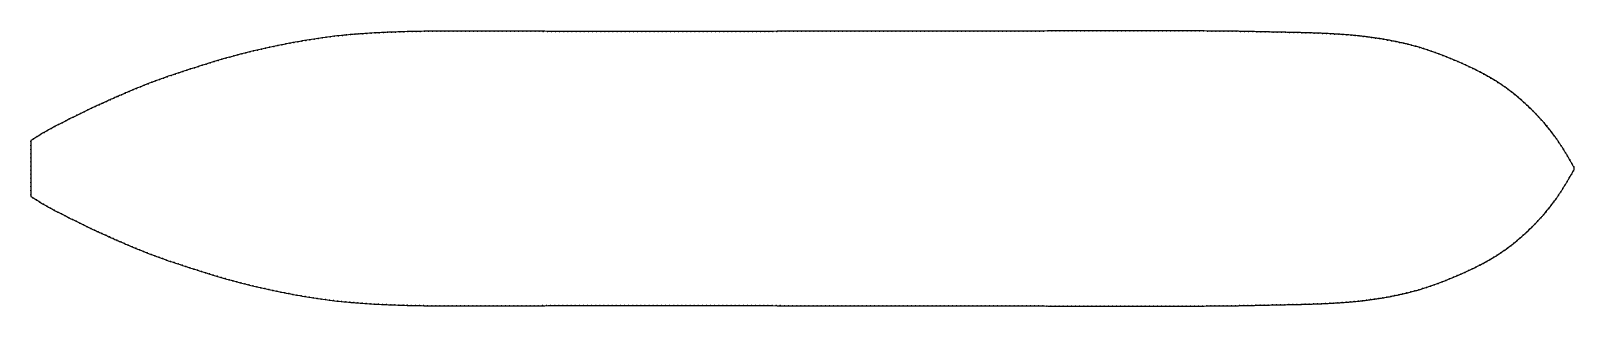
# Model space of a CAD drawing. Header units: metres. Extents: x -167 to 159, y -29 to 29.
import ezdxf

# ---------------------------------------------------------------- set-up
doc = ezdxf.new("R2010")
doc.units = ezdxf.units.M
doc.layers.add('Default', color=7, linetype='Continuous')

msp = doc.modelspace()

# ---------------------------------------------------------------- linework, layer by layer
at = {"layer": 'Default'}
msp.add_line((-145.29, 16.59, 20.8), (-145.29, 16.58, 20.8), dxfattribs=at)
msp.add_lwpolyline([(-166.79, 5.88), (-166.79, -5.88)], dxfattribs=at)
for points in [[(-113.94, 26.1, 20.8), (-116.53, 25.58, 20.8), (-119.11, 25.01, 20.8), (-121.67, 24.36, 20.8)], [(-110.06, 26.83, 20.8), (-111.36, 26.6, 20.8), (-112.65, 26.36, 20.8), (-113.94, 26.1, 20.8)], [(-106.16, 27.46, 20.8), (-107.47, 27.27, 20.8), (-108.76, 27.06, 20.8), (-110.06, 26.83, 20.8)], [(-102.25, 27.97, 20.8), (-103.56, 27.82, 20.8), (-104.86, 27.65, 20.8), (-106.16, 27.46, 20.8)], [(-98.32, 28.34, 20.8), (-99.63, 28.24, 20.8), (-100.94, 28.11, 20.8), (-102.25, 27.97, 20.8)], [(-94.36, 28.61, 20.8), (-95.68, 28.54, 20.8), (-97, 28.45, 20.8), (-98.32, 28.34, 20.8)], [(-90.38, 28.79, 20.8), (-91.71, 28.74, 20.8), (-93.04, 28.69, 20.8), (-94.36, 28.61, 20.8)], [(-88.4, 28.86, 20.8), (-89.06, 28.84, 20.8), (-89.72, 28.82, 20.8), (-90.38, 28.79, 20.8)], [(-86.41, 28.91, 20.8), (-87.07, 28.89, 20.8), (-87.73, 28.88, 20.8), (-88.4, 28.86, 20.8)], [(-84.42, 28.95, 20.8), (-85.08, 28.93, 20.8), (-85.74, 28.92, 20.8), (-86.41, 28.91, 20.8)], [(-82.43, 28.98, 20.8), (-83.09, 28.97, 20.8), (-83.75, 28.96, 20.8), (-84.42, 28.95, 20.8)], [(-79.02, 29, 20.8), (-80.16, 29, 20.8), (-81.29, 28.99, 20.8), (-82.43, 28.98, 20.8)], [(-79, 29, 20.8), (-79.01, 29, 20.8), (-79.01, 29, 20.8), (-79.02, 29, 20.8)], [(-66.09, 28.97, 20.8), (-67.83, 28.97, 20.8), (-69.56, 28.98, 20.8), (-71.3, 28.98, 20.8)], [(-53.91, 28.95, 20.8), (-55.91, 28.95, 20.8), (-57.91, 28.95, 20.8), (-59.91, 28.96, 20.8)], [(-33.28, 28.93, 20.8), (-34.08, 28.93, 20.8), (-34.88, 28.93, 20.8), (-35.67, 28.93, 20.8)], [(-29.99, 28.93, 20.8), (-31.09, 28.93, 20.8), (-32.19, 28.93, 20.8), (-33.28, 28.93, 20.8)], [(-15.74, 28.95, 20.8), (-20.49, 28.94, 20.8), (-25.24, 28.93, 20.8), (-29.99, 28.93, 20.8)], [(67.73, 29.06, 20.8), (64.48, 29.05, 20.8), (61.23, 29.05, 20.8), (57.97, 29.04, 20.8)], [(73.24, 29.06, 20.8), (71.4, 29.06, 20.8), (69.57, 29.06, 20.8), (67.73, 29.06, 20.8)], [(76.54, 29.05, 20.8), (75.44, 29.05, 20.8), (74.34, 29.05, 20.8), (73.24, 29.06, 20.8)], [(78.43, 29.04, 20.8), (77.8, 29.04, 20.8), (77.17, 29.05, 20.8), (76.54, 29.05, 20.8)], [(79.37, 29.04, 20.8), (79.05, 29.04, 20.8), (78.74, 29.04, 20.8), (78.43, 29.04, 20.8)], [(81.96, 29.02, 20.8), (81.1, 29.02, 20.8), (80.23, 29.03, 20.8), (79.37, 29.04, 20.8)], [(83.22, 29, 20.8), (82.8, 29.01, 20.8), (82.38, 29.01, 20.8), (81.96, 29.02, 20.8)], [(83.56, 29, 20.8), (83.45, 29, 20.8), (83.34, 29, 20.8), (83.22, 29, 20.8)], [(84.04, 29, 20.8), (83.88, 29, 20.8), (83.72, 29, 20.8), (83.56, 29, 20.8)], [(84.53, 29, 20.8), (84.37, 29, 20.8), (84.2, 29, 20.8), (84.04, 29, 20.8)], [(85.01, 29, 20.8), (84.85, 29, 20.8), (84.69, 29, 20.8), (84.53, 29, 20.8)], [(85.5, 28.99, 20.8), (85.34, 28.99, 20.8), (85.17, 29, 20.8), (85.01, 29, 20.8)], [(85.98, 28.99, 20.8), (85.82, 28.99, 20.8), (85.66, 28.99, 20.8), (85.5, 28.99, 20.8)], [(86.47, 28.98, 20.8), (86.31, 28.98, 20.8), (86.14, 28.98, 20.8), (85.98, 28.99, 20.8)], [(86.95, 28.97, 20.8), (86.79, 28.98, 20.8), (86.63, 28.98, 20.8), (86.47, 28.98, 20.8)], [(87.44, 28.97, 20.8), (87.28, 28.97, 20.8), (87.11, 28.97, 20.8), (86.95, 28.97, 20.8)], [(87.92, 28.96, 20.8), (87.76, 28.96, 20.8), (87.6, 28.96, 20.8), (87.44, 28.97, 20.8)], [(88.41, 28.95, 20.8), (88.24, 28.95, 20.8), (88.08, 28.95, 20.8), (87.92, 28.96, 20.8)], [(88.89, 28.94, 20.8), (88.73, 28.94, 20.8), (88.57, 28.95, 20.8), (88.41, 28.95, 20.8)], [(89.38, 28.93, 20.8), (89.21, 28.93, 20.8), (89.05, 28.94, 20.8), (88.89, 28.94, 20.8)], [(89.86, 28.92, 20.8), (89.7, 28.92, 20.8), (89.54, 28.93, 20.8), (89.38, 28.93, 20.8)], [(90.35, 28.91, 20.8), (90.18, 28.91, 20.8), (90.02, 28.92, 20.8), (89.86, 28.92, 20.8)], [(90.83, 28.9, 20.8), (90.67, 28.9, 20.8), (90.51, 28.9, 20.8), (90.35, 28.91, 20.8)], [(91.32, 28.89, 20.8), (91.15, 28.89, 20.8), (90.99, 28.89, 20.8), (90.83, 28.9, 20.8)], [(91.8, 28.87, 20.8), (91.64, 28.88, 20.8), (91.48, 28.88, 20.8), (91.32, 28.89, 20.8)], [(92.28, 28.86, 20.8), (92.12, 28.87, 20.8), (91.96, 28.87, 20.8), (91.8, 28.87, 20.8)], [(92.77, 28.85, 20.8), (92.61, 28.86, 20.8), (92.45, 28.86, 20.8), (92.28, 28.86, 20.8)], [(93.25, 28.84, 20.8), (93.09, 28.84, 20.8), (92.93, 28.85, 20.8), (92.77, 28.85, 20.8)], [(93.74, 28.83, 20.8), (93.58, 28.83, 20.8), (93.42, 28.84, 20.8), (93.25, 28.84, 20.8)], [(94.22, 28.82, 20.8), (94.06, 28.82, 20.8), (93.9, 28.83, 20.8), (93.74, 28.83, 20.8)], [(94.71, 28.81, 20.8), (94.55, 28.81, 20.8), (94.39, 28.82, 20.8), (94.22, 28.82, 20.8)], [(95.19, 28.8, 20.8), (95.03, 28.8, 20.8), (94.87, 28.81, 20.8), (94.71, 28.81, 20.8)], [(95.68, 28.79, 20.8), (95.52, 28.79, 20.8), (95.36, 28.8, 20.8), (95.19, 28.8, 20.8)], [(96.16, 28.78, 20.8), (96, 28.78, 20.8), (95.84, 28.79, 20.8), (95.68, 28.79, 20.8)], [(96.65, 28.77, 20.8), (96.49, 28.77, 20.8), (96.33, 28.78, 20.8), (96.16, 28.78, 20.8)], [(97.13, 28.76, 20.8), (96.97, 28.76, 20.8), (96.81, 28.77, 20.8), (96.65, 28.77, 20.8)], [(97.62, 28.75, 20.8), (97.46, 28.75, 20.8), (97.3, 28.76, 20.8), (97.13, 28.76, 20.8)], [(98.1, 28.74, 20.8), (97.94, 28.75, 20.8), (97.78, 28.75, 20.8), (97.62, 28.75, 20.8)], [(98.59, 28.73, 20.8), (98.43, 28.74, 20.8), (98.27, 28.74, 20.8), (98.1, 28.74, 20.8)], [(99.08, 28.72, 20.8), (98.91, 28.73, 20.8), (98.75, 28.73, 20.8), (98.59, 28.73, 20.8)], [(99.56, 28.71, 20.8), (99.4, 28.72, 20.8), (99.24, 28.72, 20.8), (99.08, 28.72, 20.8)], [(100.05, 28.7, 20.8), (99.88, 28.7, 20.8), (99.72, 28.71, 20.8), (99.56, 28.71, 20.8)], [(100.53, 28.69, 20.8), (100.37, 28.69, 20.8), (100.21, 28.7, 20.8), (100.05, 28.7, 20.8)], [(101.02, 28.68, 20.8), (100.85, 28.68, 20.8), (100.69, 28.69, 20.8), (100.53, 28.69, 20.8)], [(101.5, 28.67, 20.8), (101.34, 28.67, 20.8), (101.18, 28.67, 20.8), (101.02, 28.68, 20.8)], [(101.99, 28.65, 20.8), (101.82, 28.66, 20.8), (101.66, 28.66, 20.8), (101.5, 28.67, 20.8)], [(102.47, 28.64, 20.8), (102.31, 28.64, 20.8), (102.15, 28.65, 20.8), (101.99, 28.65, 20.8)], [(102.96, 28.63, 20.8), (102.79, 28.63, 20.8), (102.63, 28.64, 20.8), (102.47, 28.64, 20.8)], [(103.44, 28.61, 20.8), (103.28, 28.62, 20.8), (103.12, 28.62, 20.8), (102.96, 28.63, 20.8)], [(103.93, 28.59, 20.8), (103.76, 28.6, 20.8), (103.6, 28.6, 20.8), (103.44, 28.61, 20.8)], [(104.41, 28.58, 20.8), (104.25, 28.58, 20.8), (104.09, 28.59, 20.8), (103.93, 28.59, 20.8)], [(104.9, 28.56, 20.8), (104.73, 28.56, 20.8), (104.57, 28.57, 20.8), (104.41, 28.58, 20.8)], [(105.38, 28.54, 20.8), (105.22, 28.54, 20.8), (105.06, 28.55, 20.8), (104.9, 28.56, 20.8)], [(105.87, 28.52, 20.8), (105.7, 28.52, 20.8), (105.54, 28.53, 20.8), (105.38, 28.54, 20.8)], [(106.35, 28.49, 20.8), (106.19, 28.5, 20.8), (106.03, 28.51, 20.8), (105.87, 28.52, 20.8)], [(106.83, 28.47, 20.8), (106.67, 28.48, 20.8), (106.51, 28.49, 20.8), (106.35, 28.49, 20.8)], [(107.32, 28.44, 20.8), (107.16, 28.45, 20.8), (107, 28.46, 20.8), (106.83, 28.47, 20.8)], [(107.8, 28.42, 20.8), (107.64, 28.43, 20.8), (107.48, 28.44, 20.8), (107.32, 28.44, 20.8)], [(108.29, 28.39, 20.8), (108.13, 28.4, 20.8), (107.97, 28.41, 20.8), (107.8, 28.42, 20.8)], [(108.77, 28.36, 20.8), (108.61, 28.37, 20.8), (108.45, 28.38, 20.8), (108.29, 28.39, 20.8)], [(109.26, 28.33, 20.8), (109.1, 28.34, 20.8), (108.93, 28.35, 20.8), (108.77, 28.36, 20.8)], [(109.74, 28.29, 20.8), (109.58, 28.3, 20.8), (109.42, 28.32, 20.8), (109.26, 28.33, 20.8)], [(110.22, 28.26, 20.8), (110.06, 28.27, 20.8), (109.9, 28.28, 20.8), (109.74, 28.29, 20.8)], [(110.71, 28.22, 20.8), (110.55, 28.23, 20.8), (110.39, 28.24, 20.8), (110.22, 28.26, 20.8)], [(111.2, 28.18, 20.8), (111.04, 28.19, 20.8), (110.87, 28.21, 20.8), (110.71, 28.22, 20.8)], [(111.69, 28.14, 20.8), (111.53, 28.15, 20.8), (111.36, 28.16, 20.8), (111.2, 28.18, 20.8)], [(112.18, 28.09, 20.8), (112.02, 28.11, 20.8), (111.86, 28.12, 20.8), (111.69, 28.14, 20.8)], [(112.67, 28.04, 20.8), (112.51, 28.06, 20.8), (112.35, 28.07, 20.8), (112.18, 28.09, 20.8)], [(113.17, 27.99, 20.8), (113, 28.01, 20.8), (112.84, 28.03, 20.8), (112.67, 28.04, 20.8)], [(113.66, 27.94, 20.8), (113.49, 27.96, 20.8), (113.33, 27.98, 20.8), (113.17, 27.99, 20.8)], [(114.15, 27.89, 20.8), (113.98, 27.9, 20.8), (113.82, 27.92, 20.8), (113.66, 27.94, 20.8)], [(114.64, 27.83, 20.8), (114.47, 27.85, 20.8), (114.31, 27.87, 20.8), (114.15, 27.89, 20.8)], [(119.52, 27.1, 20.8), (119.35, 27.13, 20.8), (119.19, 27.16, 20.8), (119.03, 27.18, 20.8)], [(123.86, 26.16, 20.8), (123.7, 26.2, 20.8), (123.54, 26.24, 20.8), (123.38, 26.28, 20.8)], [(124.33, 26.04, 20.8), (124.18, 26.08, 20.8), (124.02, 26.12, 20.8), (123.86, 26.16, 20.8)], [(124.81, 25.91, 20.8), (124.65, 25.96, 20.8), (124.49, 26, 20.8), (124.33, 26.04, 20.8)], [(-121.67, 24.36, 20.8), (-124.23, 23.71, 20.8), (-126.77, 22.98, 20.8), (-129.29, 22.21, 20.8)], [(125.29, 25.78, 20.8), (125.13, 25.83, 20.8), (124.97, 25.87, 20.8), (124.81, 25.91, 20.8)], [(125.76, 25.65, 20.8), (125.6, 25.7, 20.8), (125.45, 25.74, 20.8), (125.29, 25.78, 20.8)], [(126.24, 25.51, 20.8), (126.08, 25.56, 20.8), (125.92, 25.6, 20.8), (125.76, 25.65, 20.8)], [(126.71, 25.36, 20.8), (126.55, 25.42, 20.8), (126.39, 25.47, 20.8), (126.24, 25.51, 20.8)], [(-137.29, 19.63, 20.8), (-137.97, 19.4, 20.8), (-138.64, 19.16, 20.8), (-139.31, 18.92, 20.8)], [(-143.31, 17.39, 20.8), (-143.97, 17.13, 20.8), (-144.63, 16.86, 20.8), (-145.29, 16.59, 20.8)], [(-141.32, 18.17, 20.8), (-141.98, 17.92, 20.8), (-142.65, 17.66, 20.8), (-143.31, 17.39, 20.8)], [(-139.31, 18.92, 20.8), (-139.98, 18.68, 20.8), (-140.65, 18.43, 20.8), (-141.32, 18.17, 20.8)], [(-166.79, -5.88, 20.8), (-165.71, -6.59, 20.8), (-164.59, -7.28, 20.8), (-163.46, -7.91, 20.8)], [(-160.07, -9.74, 20.8), (-159.51, -10.02, 20.8), (-158.96, -10.31, 20.8), (-158.39, -10.59, 20.8)], [(-158.39, -10.59, 20.8), (-157.83, -10.87, 20.8), (-157.27, -11.15, 20.8), (-156.7, -11.42, 20.8)], [(-156.7, -11.42, 20.8), (-155.57, -11.98, 20.8), (-154.44, -12.51, 20.8), (-153.29, -13.04, 20.8)], [(-153.29, -13.04, 20.8), (-152.96, -13.19, 20.8), (-152.63, -13.35, 20.8), (-152.3, -13.5, 20.8)], [(-152.3, -13.5, 20.8), (-151.98, -13.65, 20.8), (-151.65, -13.8, 20.8), (-151.32, -13.95, 20.8)], [(-151.32, -13.95, 20.8), (-150.99, -14.1, 20.8), (-150.65, -14.24, 20.8), (-150.32, -14.39, 20.8)], [(-150.32, -14.39, 20.8), (-149.99, -14.54, 20.8), (-149.65, -14.69, 20.8), (-149.32, -14.84, 20.8)], [(-149.32, -14.84, 20.8), (-148.99, -14.99, 20.8), (-148.65, -15.14, 20.8), (-148.32, -15.29, 20.8)], [(-148.32, -15.29, 20.8), (-147.98, -15.43, 20.8), (-147.65, -15.58, 20.8), (-147.31, -15.72, 20.8)], [(-147.31, -15.72, 20.8), (-146.97, -15.87, 20.8), (-146.64, -16.01, 20.8), (-146.3, -16.16, 20.8)], [(-146.3, -16.16, 20.8), (-145.97, -16.3, 20.8), (-145.63, -16.44, 20.8), (-145.29, -16.59, 20.8)], [(-129.29, -22.21, 20.8), (-126.77, -22.98, 20.8), (-124.23, -23.71, 20.8), (-121.67, -24.36, 20.8)], [(-121.67, -24.36, 20.8), (-119.11, -25.01, 20.8), (-116.53, -25.58, 20.8), (-113.94, -26.1, 20.8)], [(124.33, -26.04, 20.8), (124.49, -26, 20.8), (124.65, -25.96, 20.8), (124.81, -25.91, 20.8)], [(124.81, -25.91, 20.8), (124.97, -25.87, 20.8), (125.13, -25.83, 20.8), (125.29, -25.78, 20.8)], [(125.29, -25.78, 20.8), (125.45, -25.74, 20.8), (125.6, -25.7, 20.8), (125.76, -25.65, 20.8)], [(125.76, -25.65, 20.8), (125.92, -25.6, 20.8), (126.08, -25.56, 20.8), (126.24, -25.51, 20.8)], [(126.24, -25.51, 20.8), (126.39, -25.47, 20.8), (126.55, -25.42, 20.8), (126.71, -25.36, 20.8)], [(-113.94, -26.1, 20.8), (-112.65, -26.36, 20.8), (-111.36, -26.6, 20.8), (-110.06, -26.83, 20.8)], [(-110.06, -26.83, 20.8), (-108.76, -27.06, 20.8), (-107.47, -27.27, 20.8), (-106.16, -27.46, 20.8)], [(-106.16, -27.46, 20.8), (-104.86, -27.65, 20.8), (-103.56, -27.82, 20.8), (-102.25, -27.97, 20.8)], [(-102.25, -27.97, 20.8), (-100.94, -28.11, 20.8), (-99.63, -28.24, 20.8), (-98.32, -28.34, 20.8)], [(-98.32, -28.34, 20.8), (-97, -28.45, 20.8), (-95.68, -28.54, 20.8), (-94.36, -28.61, 20.8)], [(-94.36, -28.61, 20.8), (-93.04, -28.69, 20.8), (-91.71, -28.74, 20.8), (-90.38, -28.79, 20.8)], [(-90.38, -28.79, 20.8), (-89.72, -28.82, 20.8), (-89.06, -28.84, 20.8), (-88.4, -28.86, 20.8)], [(-88.4, -28.86, 20.8), (-87.73, -28.88, 20.8), (-87.07, -28.89, 20.8), (-86.41, -28.91, 20.8)], [(-86.41, -28.91, 20.8), (-85.74, -28.92, 20.8), (-85.08, -28.93, 20.8), (-84.42, -28.95, 20.8)], [(-84.42, -28.95, 20.8), (-83.75, -28.96, 20.8), (-83.09, -28.97, 20.8), (-82.43, -28.98, 20.8)], [(-82.43, -28.98, 20.8), (-81.29, -28.99, 20.8), (-80.16, -29, 20.8), (-79.02, -29, 20.8)], [(-71.3, -28.98, 20.8), (-69.56, -28.98, 20.8), (-67.83, -28.97, 20.8), (-66.09, -28.97, 20.8)], [(-59.91, -28.96, 20.8), (-57.91, -28.95, 20.8), (-55.91, -28.95, 20.8), (-53.91, -28.95, 20.8)], [(-35.67, -28.93, 20.8), (-34.88, -28.93, 20.8), (-34.08, -28.93, 20.8), (-33.28, -28.93, 20.8)], [(-33.28, -28.93, 20.8), (-32.19, -28.93, 20.8), (-31.09, -28.93, 20.8), (-29.99, -28.93, 20.8)], [(-29.99, -28.93, 20.8), (-25.24, -28.93, 20.8), (-20.49, -28.94, 20.8), (-15.74, -28.95, 20.8)], [(57.97, -29.04, 20.8), (61.23, -29.05, 20.8), (64.48, -29.05, 20.8), (67.73, -29.06, 20.8)], [(67.73, -29.06, 20.8), (69.57, -29.06, 20.8), (71.4, -29.06, 20.8), (73.24, -29.06, 20.8)], [(73.24, -29.06, 20.8), (74.34, -29.05, 20.8), (75.44, -29.05, 20.8), (76.54, -29.05, 20.8)], [(76.54, -29.05, 20.8), (77.17, -29.05, 20.8), (77.8, -29.04, 20.8), (78.43, -29.04, 20.8)], [(78.43, -29.04, 20.8), (78.74, -29.04, 20.8), (79.05, -29.04, 20.8), (79.37, -29.04, 20.8)], [(79.37, -29.04, 20.8), (80.23, -29.03, 20.8), (81.1, -29.02, 20.8), (81.96, -29.02, 20.8)], [(81.96, -29.02, 20.8), (82.38, -29.01, 20.8), (82.8, -29.01, 20.8), (83.22, -29, 20.8)], [(83.22, -29, 20.8), (83.34, -29, 20.8), (83.45, -29, 20.8), (83.56, -29, 20.8)], [(83.56, -29, 20.8), (83.72, -29, 20.8), (83.88, -29, 20.8), (84.04, -29, 20.8)], [(84.04, -29, 20.8), (84.2, -29, 20.8), (84.37, -29, 20.8), (84.53, -29, 20.8)], [(84.53, -29, 20.8), (84.69, -29, 20.8), (84.85, -29, 20.8), (85.01, -29, 20.8)], [(85.01, -29, 20.8), (85.17, -29, 20.8), (85.34, -28.99, 20.8), (85.5, -28.99, 20.8)], [(85.5, -28.99, 20.8), (85.66, -28.99, 20.8), (85.82, -28.99, 20.8), (85.98, -28.99, 20.8)], [(85.98, -28.99, 20.8), (86.14, -28.98, 20.8), (86.31, -28.98, 20.8), (86.47, -28.98, 20.8)], [(86.47, -28.98, 20.8), (86.63, -28.98, 20.8), (86.79, -28.98, 20.8), (86.95, -28.97, 20.8)], [(86.95, -28.97, 20.8), (87.11, -28.97, 20.8), (87.28, -28.97, 20.8), (87.44, -28.97, 20.8)], [(87.44, -28.97, 20.8), (87.6, -28.96, 20.8), (87.76, -28.96, 20.8), (87.92, -28.96, 20.8)], [(87.92, -28.96, 20.8), (88.08, -28.95, 20.8), (88.24, -28.95, 20.8), (88.41, -28.95, 20.8)], [(88.41, -28.95, 20.8), (88.57, -28.95, 20.8), (88.73, -28.94, 20.8), (88.89, -28.94, 20.8)], [(88.89, -28.94, 20.8), (89.05, -28.94, 20.8), (89.21, -28.93, 20.8), (89.38, -28.93, 20.8)], [(89.38, -28.93, 20.8), (89.54, -28.93, 20.8), (89.7, -28.92, 20.8), (89.86, -28.92, 20.8)], [(89.86, -28.92, 20.8), (90.02, -28.92, 20.8), (90.18, -28.91, 20.8), (90.35, -28.91, 20.8)], [(90.35, -28.91, 20.8), (90.51, -28.9, 20.8), (90.67, -28.9, 20.8), (90.83, -28.9, 20.8)], [(90.83, -28.9, 20.8), (90.99, -28.89, 20.8), (91.15, -28.89, 20.8), (91.32, -28.89, 20.8)], [(91.32, -28.89, 20.8), (91.48, -28.88, 20.8), (91.64, -28.88, 20.8), (91.8, -28.87, 20.8)], [(91.8, -28.87, 20.8), (91.96, -28.87, 20.8), (92.12, -28.87, 20.8), (92.28, -28.86, 20.8)], [(92.28, -28.86, 20.8), (92.45, -28.86, 20.8), (92.61, -28.86, 20.8), (92.77, -28.85, 20.8)], [(92.77, -28.85, 20.8), (92.93, -28.85, 20.8), (93.09, -28.84, 20.8), (93.25, -28.84, 20.8)], [(93.25, -28.84, 20.8), (93.42, -28.84, 20.8), (93.58, -28.83, 20.8), (93.74, -28.83, 20.8)], [(93.74, -28.83, 20.8), (93.9, -28.83, 20.8), (94.06, -28.82, 20.8), (94.22, -28.82, 20.8)], [(94.22, -28.82, 20.8), (94.39, -28.82, 20.8), (94.55, -28.81, 20.8), (94.71, -28.81, 20.8)], [(94.71, -28.81, 20.8), (94.87, -28.81, 20.8), (95.03, -28.8, 20.8), (95.19, -28.8, 20.8)], [(95.19, -28.8, 20.8), (95.36, -28.8, 20.8), (95.52, -28.79, 20.8), (95.68, -28.79, 20.8)], [(95.68, -28.79, 20.8), (95.84, -28.79, 20.8), (96, -28.78, 20.8), (96.16, -28.78, 20.8)], [(96.16, -28.78, 20.8), (96.33, -28.78, 20.8), (96.49, -28.77, 20.8), (96.65, -28.77, 20.8)], [(96.65, -28.77, 20.8), (96.81, -28.77, 20.8), (96.97, -28.76, 20.8), (97.13, -28.76, 20.8)], [(97.13, -28.76, 20.8), (97.3, -28.76, 20.8), (97.46, -28.75, 20.8), (97.62, -28.75, 20.8)], [(97.62, -28.75, 20.8), (97.78, -28.75, 20.8), (97.94, -28.75, 20.8), (98.1, -28.74, 20.8)], [(98.1, -28.74, 20.8), (98.27, -28.74, 20.8), (98.43, -28.74, 20.8), (98.59, -28.73, 20.8)], [(98.59, -28.73, 20.8), (98.75, -28.73, 20.8), (98.91, -28.73, 20.8), (99.08, -28.72, 20.8)], [(99.08, -28.72, 20.8), (99.24, -28.72, 20.8), (99.4, -28.72, 20.8), (99.56, -28.71, 20.8)], [(99.56, -28.71, 20.8), (99.72, -28.71, 20.8), (99.88, -28.7, 20.8), (100.05, -28.7, 20.8)], [(100.05, -28.7, 20.8), (100.21, -28.7, 20.8), (100.37, -28.69, 20.8), (100.53, -28.69, 20.8)], [(100.53, -28.69, 20.8), (100.69, -28.69, 20.8), (100.85, -28.68, 20.8), (101.02, -28.68, 20.8)], [(101.02, -28.68, 20.8), (101.18, -28.67, 20.8), (101.34, -28.67, 20.8), (101.5, -28.67, 20.8)], [(101.5, -28.67, 20.8), (101.66, -28.66, 20.8), (101.82, -28.66, 20.8), (101.99, -28.65, 20.8)], [(101.99, -28.65, 20.8), (102.15, -28.65, 20.8), (102.31, -28.64, 20.8), (102.47, -28.64, 20.8)], [(102.47, -28.64, 20.8), (102.63, -28.64, 20.8), (102.79, -28.63, 20.8), (102.96, -28.63, 20.8)], [(102.96, -28.63, 20.8), (103.12, -28.62, 20.8), (103.28, -28.62, 20.8), (103.44, -28.61, 20.8)], [(103.44, -28.61, 20.8), (103.6, -28.6, 20.8), (103.76, -28.6, 20.8), (103.93, -28.59, 20.8)], [(103.93, -28.59, 20.8), (104.09, -28.59, 20.8), (104.25, -28.58, 20.8), (104.41, -28.58, 20.8)], [(104.41, -28.58, 20.8), (104.57, -28.57, 20.8), (104.73, -28.56, 20.8), (104.9, -28.56, 20.8)], [(104.9, -28.56, 20.8), (105.06, -28.55, 20.8), (105.22, -28.54, 20.8), (105.38, -28.54, 20.8)], [(105.38, -28.54, 20.8), (105.54, -28.53, 20.8), (105.7, -28.52, 20.8), (105.87, -28.52, 20.8)], [(105.87, -28.52, 20.8), (106.03, -28.51, 20.8), (106.19, -28.5, 20.8), (106.35, -28.49, 20.8)], [(106.35, -28.49, 20.8), (106.51, -28.49, 20.8), (106.67, -28.48, 20.8), (106.83, -28.47, 20.8)], [(106.83, -28.47, 20.8), (107, -28.46, 20.8), (107.16, -28.45, 20.8), (107.32, -28.44, 20.8)], [(107.32, -28.44, 20.8), (107.48, -28.44, 20.8), (107.64, -28.43, 20.8), (107.8, -28.42, 20.8)], [(107.8, -28.42, 20.8), (107.97, -28.41, 20.8), (108.13, -28.4, 20.8), (108.29, -28.39, 20.8)], [(108.29, -28.39, 20.8), (108.45, -28.38, 20.8), (108.61, -28.37, 20.8), (108.77, -28.36, 20.8)], [(108.77, -28.36, 20.8), (108.93, -28.35, 20.8), (109.1, -28.34, 20.8), (109.26, -28.33, 20.8)], [(109.26, -28.33, 20.8), (109.42, -28.32, 20.8), (109.58, -28.3, 20.8), (109.74, -28.29, 20.8)], [(109.74, -28.29, 20.8), (109.9, -28.28, 20.8), (110.06, -28.27, 20.8), (110.22, -28.26, 20.8)], [(110.22, -28.26, 20.8), (110.39, -28.24, 20.8), (110.55, -28.23, 20.8), (110.71, -28.22, 20.8)], [(110.71, -28.22, 20.8), (110.87, -28.21, 20.8), (111.04, -28.19, 20.8), (111.2, -28.18, 20.8)], [(111.2, -28.18, 20.8), (111.36, -28.16, 20.8), (111.53, -28.15, 20.8), (111.69, -28.14, 20.8)], [(111.69, -28.14, 20.8), (111.86, -28.12, 20.8), (112.02, -28.11, 20.8), (112.18, -28.09, 20.8)], [(112.18, -28.09, 20.8), (112.35, -28.07, 20.8), (112.51, -28.06, 20.8), (112.67, -28.04, 20.8)], [(112.67, -28.04, 20.8), (112.84, -28.03, 20.8), (113, -28.01, 20.8), (113.17, -27.99, 20.8)], [(113.17, -27.99, 20.8), (113.33, -27.98, 20.8), (113.49, -27.96, 20.8), (113.66, -27.94, 20.8)], [(113.66, -27.94, 20.8), (113.82, -27.92, 20.8), (113.98, -27.9, 20.8), (114.15, -27.89, 20.8)], [(123.38, -26.28, 20.8), (123.54, -26.24, 20.8), (123.7, -26.2, 20.8), (123.86, -26.16, 20.8)], [(123.86, -26.16, 20.8), (124.02, -26.12, 20.8), (124.18, -26.08, 20.8), (124.33, -26.04, 20.8)]]:
    msp.add_open_spline(points, degree=3, dxfattribs=at)
for points, knots in [([(-75.3, 28.99, 20.8), (-75.92, 28.99, 20.8), (-76.54, 28.99, 20.8), (-77.77, 29, 20.8), (-78.38, 29, 20.8), (-79, 29, 20.8)], [620.320219, 620.320219, 620.320219, 620.320219, 622.167467, 622.167467, 624.014715, 624.014715, 624.014715, 624.014715]), ([(-71.3, 28.98, 20.8), (-71.96, 28.98, 20.8), (-72.63, 28.98, 20.8), (-73.97, 28.99, 20.8), (-74.64, 28.99, 20.8), (-75.3, 28.99, 20.8)], [616.311304, 616.311304, 616.311304, 616.311304, 618.315761, 618.315761, 620.320219, 620.320219, 620.320219, 620.320219]), ([(-59.91, 28.96, 20.8), (-61.03, 28.96, 20.8), (-62.15, 28.96, 20.8), (-63.28, 28.96, 20.8), (-64.22, 28.96, 20.8), (-65.15, 28.97, 20.8), (-66.09, 28.97, 20.8)], [604.922573, 604.922573, 604.922573, 604.922573, 608.293485, 608.293485, 608.293485, 611.107739, 611.107739, 611.107739, 611.107739]), ([(-35.67, 28.93, 20.8), (-36.28, 28.93, 20.8), (-36.9, 28.93, 20.8), (-37.51, 28.93, 20.8), (-37.81, 28.93, 20.8), (-38.11, 28.93, 20.8), (-38.42, 28.93, 20.8), (-38.82, 28.93, 20.8), (-39.23, 28.93, 20.8), (-39.63, 28.93, 20.8), (-40.12, 28.93, 20.8), (-40.6, 28.93, 20.8), (-41.09, 28.93, 20.8), (-41.46, 28.93, 20.8), (-41.84, 28.93, 20.8), (-42.21, 28.93, 20.8), (-42.94, 28.93, 20.8), (-43.67, 28.93, 20.8), (-44.4, 28.93, 20.8), (-45.45, 28.94, 20.8), (-46.51, 28.94, 20.8), (-47.57, 28.94, 20.8), (-49.68, 28.94, 20.8), (-51.8, 28.94, 20.8), (-53.91, 28.95, 20.8)], [580.690731, 580.690731, 580.690731, 580.690731, 582.521591, 582.521591, 582.521591, 583.435649, 583.435649, 583.435649, 584.647431, 584.647431, 584.647431, 586.104772, 586.104772, 586.104772, 587.226478, 587.226478, 587.226478, 589.413639, 589.413639, 589.413639, 592.581432, 592.581432, 592.581432, 598.929843, 598.929843, 598.929843, 598.929843]), ([(57.97, 29.04, 20.8), (53.78, 29.03, 20.8), (49.59, 29.03, 20.8), (45.4, 29.02, 20.8), (40.26, 29.02, 20.8), (35.12, 29.01, 20.8), (29.98, 29, 20.8), (24.84, 29, 20.8), (19.7, 28.99, 20.8), (14.56, 28.98, 20.8), (9.31, 28.98, 20.8), (4.06, 28.97, 20.8), (-1.19, 28.96, 20.8), (-6.04, 28.96, 20.8), (-10.89, 28.95, 20.8), (-15.74, 28.95, 20.8)], [487.042058, 487.042058, 487.042058, 487.042058, 499.61318, 499.61318, 499.61318, 515.036862, 515.036862, 515.036862, 530.460543, 530.460543, 530.460543, 546.210405, 546.210405, 546.210405, 560.754417, 560.754417, 560.754417, 560.754417]), ([(150.71, 11.44, 20.8), (149.85, 12.34, 20.8), (148.96, 13.2, 20.8), (148.04, 14.03, 20.8), (147.12, 14.86, 20.8), (146.16, 15.66, 20.8), (145.17, 16.41, 20.8), (144.21, 17.14, 20.8), (143.19, 17.84, 20.8), (142.16, 18.49, 20.8), (141.18, 19.1, 20.8), (140.22, 19.65, 20.8), (139.2, 20.18, 20.8), (138.19, 20.71, 20.8), (137.15, 21.22, 20.8), (136.12, 21.7, 20.8), (135.09, 22.17, 20.8), (134.07, 22.62, 20.8), (133.02, 23.06, 20.8), (130.95, 23.92, 20.8), (128.85, 24.71, 20.8), (126.71, 25.36, 20.8)], [389.942751, 389.942751, 389.942751, 389.942751, 393.663408, 393.663408, 393.663408, 397.390811, 397.390811, 397.390811, 401.048512, 401.048512, 401.048512, 404.466097, 404.466097, 404.466097, 407.896094, 407.896094, 407.896094, 411.279744, 411.279744, 411.279744, 418.008225, 418.008225, 418.008225, 418.008225]), ([(-129.29, 22.21, 20.8), (-129.96, 22, 20.8), (-130.63, 21.8, 20.8), (-131.3, 21.58, 20.8), (-131.97, 21.37, 20.8), (-132.63, 21.16, 20.8), (-133.3, 20.94, 20.8), (-133.97, 20.73, 20.8), (-134.63, 20.51, 20.8), (-135.3, 20.29, 20.8), (-135.96, 20.07, 20.8), (-136.63, 19.85, 20.8), (-137.29, 19.63, 20.8)], [674.987978, 674.987978, 674.987978, 674.987978, 677.089822, 677.089822, 677.089822, 679.191606, 679.191606, 679.191606, 681.293269, 681.293269, 681.293269, 683.394784, 683.394784, 683.394784, 683.394784]), ([(-145.29, 16.58, 20.8), (-145.63, 16.44, 20.8), (-145.97, 16.3, 20.8), (-146.3, 16.16, 20.8), (-146.64, 16.01, 20.8), (-146.97, 15.87, 20.8), (-147.31, 15.72, 20.8), (-147.65, 15.58, 20.8), (-147.98, 15.43, 20.8), (-148.32, 15.29, 20.8), (-148.65, 15.14, 20.8), (-148.99, 14.99, 20.8), (-149.32, 14.84, 20.8), (-149.65, 14.69, 20.8), (-149.99, 14.54, 20.8), (-150.32, 14.39, 20.8), (-150.65, 14.24, 20.8), (-150.99, 14.1, 20.8), (-151.32, 13.95, 20.8), (-151.65, 13.8, 20.8), (-151.98, 13.65, 20.8), (-152.3, 13.5, 20.8), (-152.63, 13.35, 20.8), (-152.96, 13.19, 20.8), (-153.29, 13.04, 20.8)], [0.000077, 0.000077, 0.000077, 0.000077, 1.097453, 1.097453, 1.097453, 2.194934, 2.194934, 2.194934, 3.292724, 3.292724, 3.292724, 4.389996, 4.389996, 4.389996, 5.487935, 5.487935, 5.487935, 6.578321, 6.578321, 6.578321, 7.664316, 7.664316, 7.664316, 8.750506, 8.750506, 8.750506, 8.750506]), ([(-153.29, 13.04, 20.8), (-154.44, 12.51, 20.8), (-155.57, 11.98, 20.8), (-156.7, 11.42, 20.8), (-157.27, 11.15, 20.8), (-157.83, 10.87, 20.8), (-158.39, 10.59, 20.8), (-158.96, 10.31, 20.8), (-159.51, 10.02, 20.8), (-160.07, 9.74, 20.8), (-160.64, 9.44, 20.8), (-161.21, 9.15, 20.8), (-162.34, 8.54, 20.8), (-162.91, 8.23, 20.8), (-163.46, 7.91, 20.8), (-164.59, 7.28, 20.8), (-165.71, 6.59, 20.8), (-166.79, 5.88, 20.8)], [8.750506, 8.750506, 8.750506, 8.750506, 12.523834, 12.523834, 12.523834, 14.412898, 14.412898, 14.412898, 16.293744, 16.293744, 16.293744, 18.219829, 18.219829, 20.145078, 20.145078, 20.145078, 24.044863, 24.044863, 24.044863, 24.044863]), ([(158.71, 0, 20.8), (158.71, 0.12, 20.8), (158.67, 0.24, 20.8), (158.62, 0.34, 20.8), (158.57, 0.45, 20.8), (158.51, 0.55, 20.8), (158.45, 0.66, 20.8), (158.4, 0.76, 20.8), (158.34, 0.86, 20.8), (158.28, 0.96, 20.8), (158.23, 1.07, 20.8), (158.17, 1.17, 20.8), (158.11, 1.27, 20.8), (158.05, 1.37, 20.8), (158, 1.47, 20.8), (157.94, 1.57, 20.8), (157.88, 1.67, 20.8), (157.82, 1.77, 20.8), (157.76, 1.87, 20.8), (157.7, 1.98, 20.8), (157.65, 2.08, 20.8), (157.59, 2.18, 20.8), (157.53, 2.28, 20.8), (157.47, 2.38, 20.8), (157.41, 2.48, 20.8), (157.29, 2.68, 20.8), (157.17, 2.88, 20.8), (157.05, 3.08, 20.8), (156.93, 3.28, 20.8), (156.81, 3.48, 20.8), (156.68, 3.68, 20.8), (156.56, 3.87, 20.8), (156.44, 4.07, 20.8), (156.32, 4.27, 20.8), (156.19, 4.47, 20.8), (156.06, 4.66, 20.8), (155.93, 4.86, 20.8), (155.81, 5.05, 20.8), (155.69, 5.24, 20.8), (155.55, 5.44, 20.8), (155.42, 5.64, 20.8), (155.27, 5.85, 20.8), (155.15, 6.03, 20.8), (155.03, 6.21, 20.8), (154.93, 6.34, 20.8), (154.75, 6.6, 20.8), (154.57, 6.85, 20.8), (154.3, 7.22, 20.8), (154.04, 7.57, 20.8), (153.78, 7.91, 20.8), (153.52, 8.24, 20.8), (153.25, 8.57, 20.8), (152.98, 8.9, 20.8), (152.71, 9.24, 20.8), (152.43, 9.56, 20.8), (152.36, 9.64, 20.8), (152.29, 9.72, 20.8), (152.22, 9.8, 20.8), (152.15, 9.88, 20.8), (152.08, 9.96, 20.8), (152.01, 10.04, 20.8), (151.94, 10.12, 20.8), (151.87, 10.2, 20.8), (151.8, 10.28, 20.8), (151.73, 10.35, 20.8), (151.65, 10.43, 20.8), (151.58, 10.51, 20.8), (151.44, 10.67, 20.8), (151.29, 10.83, 20.8), (151.15, 10.98, 20.8), (151, 11.14, 20.8), (150.86, 11.29, 20.8), (150.71, 11.44, 20.8)], [375.905935, 375.905935, 375.905935, 375.905935, 376.266161, 376.266161, 376.266161, 376.622974, 376.622974, 376.622974, 376.972444, 376.972444, 376.972444, 377.322687, 377.322687, 377.322687, 377.672364, 377.672364, 377.672364, 378.022452, 378.022452, 378.022452, 378.371996, 378.371996, 378.371996, 378.722496, 378.722496, 378.722496, 379.421186, 379.421186, 379.421186, 380.122766, 380.122766, 380.122766, 380.819353, 380.819353, 380.819353, 381.524984, 381.524984, 381.524984, 382.214219, 382.214219, 382.214219, 382.930928, 382.930928, 382.930928, 383.625493, 383.625493, 383.625493, 384.832867, 384.832867, 384.832867, 386.108029, 386.108029, 386.108029, 387.389084, 387.389084, 387.389084, 387.706389, 387.706389, 387.706389, 388.026872, 388.026872, 388.026872, 388.345811, 388.345811, 388.345811, 388.665356, 388.665356, 388.665356, 389.304003, 389.304003, 389.304003, 389.942751, 389.942751, 389.942751, 389.942751]), ([(150.71, -11.44, 20.8), (150.86, -11.29, 20.8), (151, -11.14, 20.8), (151.15, -10.98, 20.8), (151.29, -10.83, 20.8), (151.44, -10.67, 20.8), (151.58, -10.51, 20.8), (151.65, -10.43, 20.8), (151.73, -10.35, 20.8), (151.8, -10.28, 20.8), (151.87, -10.2, 20.8), (151.94, -10.12, 20.8), (152.01, -10.04, 20.8), (152.08, -9.96, 20.8), (152.15, -9.88, 20.8), (152.22, -9.8, 20.8), (152.29, -9.72, 20.8), (152.36, -9.64, 20.8), (152.43, -9.56, 20.8), (152.71, -9.24, 20.8), (152.98, -8.9, 20.8), (153.25, -8.57, 20.8), (153.52, -8.24, 20.8), (153.78, -7.91, 20.8), (154.04, -7.57, 20.8), (154.3, -7.22, 20.8), (154.57, -6.85, 20.8), (154.75, -6.6, 20.8), (154.93, -6.34, 20.8), (155.03, -6.21, 20.8), (155.15, -6.03, 20.8), (155.27, -5.85, 20.8), (155.42, -5.64, 20.8), (155.55, -5.44, 20.8), (155.69, -5.24, 20.8), (155.81, -5.05, 20.8), (155.93, -4.86, 20.8), (156.06, -4.66, 20.8), (156.19, -4.47, 20.8), (156.32, -4.27, 20.8), (156.44, -4.07, 20.8), (156.56, -3.87, 20.8), (156.68, -3.68, 20.8), (156.81, -3.48, 20.8), (156.93, -3.28, 20.8), (157.05, -3.08, 20.8), (157.17, -2.88, 20.8), (157.29, -2.68, 20.8), (157.41, -2.48, 20.8), (157.47, -2.38, 20.8), (157.53, -2.28, 20.8), (157.59, -2.18, 20.8), (157.65, -2.08, 20.8), (157.7, -1.98, 20.8), (157.76, -1.87, 20.8), (157.82, -1.77, 20.8), (157.88, -1.67, 20.8), (157.94, -1.57, 20.8), (158, -1.47, 20.8), (158.05, -1.37, 20.8), (158.11, -1.27, 20.8), (158.17, -1.17, 20.8), (158.23, -1.07, 20.8), (158.28, -0.96, 20.8), (158.34, -0.86, 20.8), (158.4, -0.76, 20.8), (158.45, -0.66, 20.8), (158.51, -0.55, 20.8), (158.57, -0.45, 20.8), (158.62, -0.34, 20.8), (158.67, -0.24, 20.8), (158.71, -0.12, 20.8), (158.71, 0, 20.8)], [361.869119, 361.869119, 361.869119, 361.869119, 362.507866, 362.507866, 362.507866, 363.146514, 363.146514, 363.146514, 363.466058, 363.466058, 363.466058, 363.784997, 363.784997, 363.784997, 364.10548, 364.10548, 364.10548, 364.422786, 364.422786, 364.422786, 365.703841, 365.703841, 365.703841, 366.979003, 366.979003, 366.979003, 368.186377, 368.186377, 368.186377, 368.880941, 368.880941, 368.880941, 369.59765, 369.59765, 369.59765, 370.286886, 370.286886, 370.286886, 370.992516, 370.992516, 370.992516, 371.689104, 371.689104, 371.689104, 372.390683, 372.390683, 372.390683, 373.089374, 373.089374, 373.089374, 373.439874, 373.439874, 373.439874, 373.789418, 373.789418, 373.789418, 374.139506, 374.139506, 374.139506, 374.489183, 374.489183, 374.489183, 374.839426, 374.839426, 374.839426, 375.188896, 375.188896, 375.188896, 375.545709, 375.545709, 375.545709, 375.905935, 375.905935, 375.905935, 375.905935]), ([(-163.46, -7.91, 20.8), (-162.91, -8.23, 20.8), (-162.34, -8.54, 20.8), (-161.21, -9.15, 20.8), (-160.64, -9.44, 20.8), (-160.07, -9.74, 20.8)], [39.712773, 39.712773, 39.712773, 39.712773, 41.637982, 41.637982, 43.564028, 43.564028, 43.564028, 43.564028]), ([(126.71, -25.36, 20.8), (128.85, -24.71, 20.8), (130.95, -23.92, 20.8), (133.02, -23.06, 20.8), (134.07, -22.62, 20.8), (135.09, -22.17, 20.8), (136.12, -21.7, 20.8), (137.15, -21.22, 20.8), (138.19, -20.71, 20.8), (139.2, -20.18, 20.8), (140.22, -19.65, 20.8), (141.18, -19.1, 20.8), (142.16, -18.49, 20.8), (143.19, -17.84, 20.8), (144.21, -17.14, 20.8), (145.17, -16.41, 20.8), (146.16, -15.66, 20.8), (147.12, -14.86, 20.8), (148.04, -14.03, 20.8), (148.96, -13.2, 20.8), (149.85, -12.34, 20.8), (150.71, -11.44, 20.8)], [333.803644, 333.803644, 333.803644, 333.803644, 340.532126, 340.532126, 340.532126, 343.915776, 343.915776, 343.915776, 347.345772, 347.345772, 347.345772, 350.763358, 350.763358, 350.763358, 354.421059, 354.421059, 354.421059, 358.148461, 358.148461, 358.148461, 361.869119, 361.869119, 361.869119, 361.869119]), ([(-145.29, -16.59, 20.8), (-144.63, -16.86, 20.8), (-143.97, -17.13, 20.8), (-143.31, -17.39, 20.8), (-142.65, -17.66, 20.8), (-141.98, -17.92, 20.8), (-141.32, -18.17, 20.8), (-140.65, -18.43, 20.8), (-139.98, -18.68, 20.8), (-139.31, -18.92, 20.8), (-138.64, -19.16, 20.8), (-137.97, -19.4, 20.8), (-137.29, -19.63, 20.8)], [59.857854, 59.857854, 59.857854, 59.857854, 61.99741, 61.99741, 61.99741, 64.137192, 64.137192, 64.137192, 66.277112, 66.277112, 66.277112, 68.417086, 68.417086, 68.417086, 68.417086]), ([(-137.29, -19.63, 20.8), (-136.63, -19.85, 20.8), (-135.96, -20.07, 20.8), (-135.3, -20.29, 20.8), (-134.63, -20.51, 20.8), (-133.97, -20.73, 20.8), (-133.3, -20.94, 20.8), (-132.63, -21.16, 20.8), (-131.97, -21.37, 20.8), (-131.3, -21.58, 20.8), (-130.63, -21.8, 20.8), (-129.96, -22, 20.8), (-129.29, -22.21, 20.8)], [68.417086, 68.417086, 68.417086, 68.417086, 70.518601, 70.518601, 70.518601, 72.620264, 72.620264, 72.620264, 74.722048, 74.722048, 74.722048, 76.823892, 76.823892, 76.823892, 76.823892]), ([(-79, -29, 20.8), (-78.38, -29, 20.8), (-77.77, -29, 20.8), (-76.54, -29, 20.8), (-75.92, -28.99, 20.8), (-75.3, -28.99, 20.8)], [127.797155, 127.797155, 127.797155, 127.797155, 129.644403, 129.644403, 131.49165, 131.49165, 131.49165, 131.49165]), ([(-75.3, -28.99, 20.8), (-74.64, -28.99, 20.8), (-73.97, -28.99, 20.8), (-72.63, -28.98, 20.8), (-71.96, -28.98, 20.8), (-71.3, -28.98, 20.8)], [131.49165, 131.49165, 131.49165, 131.49165, 133.496108, 133.496108, 135.500566, 135.500566, 135.500566, 135.500566]), ([(-66.09, -28.97, 20.8), (-65.15, -28.97, 20.8), (-64.22, -28.96, 20.8), (-63.28, -28.96, 20.8), (-62.15, -28.96, 20.8), (-61.03, -28.96, 20.8), (-59.91, -28.96, 20.8)], [140.704131, 140.704131, 140.704131, 140.704131, 143.518384, 143.518384, 143.518384, 146.889297, 146.889297, 146.889297, 146.889297]), ([(-53.91, -28.95, 20.8), (-51.8, -28.94, 20.8), (-49.68, -28.94, 20.8), (-47.57, -28.94, 20.8), (-46.51, -28.94, 20.8), (-45.45, -28.94, 20.8), (-44.4, -28.93, 20.8), (-43.67, -28.93, 20.8), (-42.94, -28.93, 20.8), (-42.21, -28.93, 20.8), (-41.84, -28.93, 20.8), (-41.46, -28.93, 20.8), (-41.09, -28.93, 20.8), (-40.6, -28.93, 20.8), (-40.12, -28.93, 20.8), (-39.63, -28.93, 20.8), (-39.23, -28.93, 20.8), (-38.82, -28.93, 20.8), (-38.42, -28.93, 20.8), (-38.11, -28.93, 20.8), (-37.81, -28.93, 20.8), (-37.51, -28.93, 20.8), (-36.9, -28.93, 20.8), (-36.28, -28.93, 20.8), (-35.67, -28.93, 20.8)], [152.882027, 152.882027, 152.882027, 152.882027, 159.230438, 159.230438, 159.230438, 162.39823, 162.39823, 162.39823, 164.585392, 164.585392, 164.585392, 165.707098, 165.707098, 165.707098, 167.164439, 167.164439, 167.164439, 168.37622, 168.37622, 168.37622, 169.290278, 169.290278, 169.290278, 171.121139, 171.121139, 171.121139, 171.121139]), ([(-15.74, -28.95, 20.8), (-10.89, -28.95, 20.8), (-6.04, -28.96, 20.8), (-1.19, -28.96, 20.8), (4.06, -28.97, 20.8), (9.31, -28.98, 20.8), (14.56, -28.98, 20.8), (19.7, -28.99, 20.8), (24.84, -29, 20.8), (29.98, -29, 20.8), (35.12, -29.01, 20.8), (40.26, -29.02, 20.8), (45.4, -29.02, 20.8), (49.59, -29.03, 20.8), (53.78, -29.04, 20.8), (57.97, -29.04, 20.8)], [191.057453, 191.057453, 191.057453, 191.057453, 205.601465, 205.601465, 205.601465, 221.351327, 221.351327, 221.351327, 236.775008, 236.775008, 236.775008, 252.19869, 252.19869, 252.19869, 264.769812, 264.769812, 264.769812, 264.769812])]:
    msp.add_open_spline(points, degree=3, knots=knots, dxfattribs=at)
at = {"layer": 'Default', "extrusion": (-4.34878e-10, -3.46479e-09, 1)}
msp.add_open_spline([(115.13, 27.77, 20.8), (114.96, 27.79, 20.8), (114.8, 27.81, 20.8), (114.64, 27.83, 20.8)], degree=3, dxfattribs=at)
at = {"layer": 'Default', "extrusion": (-3.46555e-10, -2.64157e-09, 1)}
msp.add_open_spline([(115.62, 27.71, 20.8), (115.45, 27.73, 20.8), (115.29, 27.75, 20.8), (115.13, 27.77, 20.8)], degree=3, dxfattribs=at)
at = {"layer": 'Default', "extrusion": (-4.36502e-10, -3.18558e-09, 1)}
msp.add_open_spline([(116.1, 27.64, 20.8), (115.94, 27.66, 20.8), (115.78, 27.68, 20.8), (115.62, 27.71, 20.8)], degree=3, dxfattribs=at)
at = {"layer": 'Default', "extrusion": (-3.20874e-10, -2.24431e-09, 1)}
msp.add_open_spline([(116.59, 27.57, 20.8), (116.43, 27.59, 20.8), (116.27, 27.62, 20.8), (116.1, 27.64, 20.8)], degree=3, dxfattribs=at)
at = {"layer": 'Default', "extrusion": (-6.21135e-10, -4.16609e-09, 1)}
msp.add_open_spline([(117.08, 27.5, 20.8), (116.92, 27.52, 20.8), (116.76, 27.55, 20.8), (116.59, 27.57, 20.8)], degree=3, dxfattribs=at)
at = {"layer": 'Default', "extrusion": (-6.97823e-10, -4.49155e-09, 1)}
msp.add_open_spline([(117.57, 27.43, 20.8), (117.41, 27.45, 20.8), (117.24, 27.48, 20.8), (117.08, 27.5, 20.8)], degree=3, dxfattribs=at)
at = {"layer": 'Default', "extrusion": (-2.49555e-10, -1.54259e-09, 1)}
msp.add_open_spline([(118.06, 27.35, 20.8), (117.89, 27.37, 20.8), (117.73, 27.4, 20.8), (117.57, 27.43, 20.8)], degree=3, dxfattribs=at)
at = {"layer": 'Default', "extrusion": (-7.496e-10, -4.45285e-09, 1)}
msp.add_open_spline([(118.54, 27.27, 20.8), (118.38, 27.3, 20.8), (118.22, 27.32, 20.8), (118.06, 27.35, 20.8)], degree=3, dxfattribs=at)
at = {"layer": 'Default', "extrusion": (-7.90816e-10, -4.517e-09, 1)}
msp.add_open_spline([(119.03, 27.18, 20.8), (118.87, 27.21, 20.8), (118.71, 27.24, 20.8), (118.54, 27.27, 20.8)], degree=3, dxfattribs=at)
at = {"layer": 'Default', "extrusion": (-6.51456e-10, -3.4471e-09, 1)}
msp.add_open_spline([(120, 27.01, 20.8), (119.84, 27.04, 20.8), (119.68, 27.07, 20.8), (119.52, 27.1, 20.8)], degree=3, dxfattribs=at)
at = {"layer": 'Default', "extrusion": (-1.04822e-09, -5.34231e-09, 1)}
msp.add_open_spline([(120.49, 26.91, 20.8), (120.32, 26.95, 20.8), (120.16, 26.98, 20.8), (120, 27.01, 20.8)], degree=3, dxfattribs=at)
at = {"layer": 'Default', "extrusion": (-1.2014e-09, -5.90115e-09, 1)}
msp.add_open_spline([(120.97, 26.82, 20.8), (120.81, 26.85, 20.8), (120.65, 26.88, 20.8), (120.49, 26.91, 20.8)], degree=3, dxfattribs=at)
at = {"layer": 'Default', "extrusion": (-1.25561e-09, -5.94705e-09, 1)}
msp.add_open_spline([(121.45, 26.72, 20.8), (121.29, 26.75, 20.8), (121.13, 26.78, 20.8), (120.97, 26.82, 20.8)], degree=3, dxfattribs=at)
at = {"layer": 'Default', "extrusion": (-7.42319e-10, -3.39209e-09, 1)}
msp.add_open_spline([(121.93, 26.61, 20.8), (121.77, 26.65, 20.8), (121.61, 26.68, 20.8), (121.45, 26.72, 20.8)], degree=3, dxfattribs=at)
at = {"layer": 'Default', "extrusion": (3.70081e-10, 1.63238e-09, 1)}
msp.add_open_spline([(122.42, 26.51, 20.8), (122.26, 26.54, 20.8), (122.1, 26.58, 20.8), (121.93, 26.61, 20.8)], degree=3, dxfattribs=at)
at = {"layer": 'Default', "extrusion": (-6.49734e-10, -2.7674e-09, 1)}
msp.add_open_spline([(122.9, 26.4, 20.8), (122.74, 26.43, 20.8), (122.58, 26.47, 20.8), (122.42, 26.51, 20.8)], degree=3, dxfattribs=at)
at = {"layer": 'Default', "extrusion": (1.14422e-08, 4.70822e-08, 1)}
msp.add_open_spline([(123.38, 26.28, 20.8), (123.22, 26.32, 20.8), (123.06, 26.36, 20.8), (122.9, 26.4, 20.8)], degree=3, dxfattribs=at)
at = {"layer": 'Default', "extrusion": (-1.91498e-12, 3.95547e-10, -1)}
msp.add_open_spline([(-79.02, -29, 20.8), (-79.01, -29, 20.8), (-79.01, -29, 20.8), (-79, -29, 20.8)], degree=3, dxfattribs=at)
at = {"layer": 'Default', "extrusion": (8.32625e-11, -6.9394e-10, -1)}
msp.add_open_spline([(114.15, -27.89, 20.8), (114.31, -27.87, 20.8), (114.47, -27.85, 20.8), (114.64, -27.83, 20.8)], degree=3, dxfattribs=at)
at = {"layer": 'Default', "extrusion": (4.34878e-10, -3.46479e-09, -1)}
msp.add_open_spline([(114.64, -27.83, 20.8), (114.8, -27.81, 20.8), (114.96, -27.79, 20.8), (115.13, -27.77, 20.8)], degree=3, dxfattribs=at)
at = {"layer": 'Default', "extrusion": (3.46555e-10, -2.64157e-09, -1)}
msp.add_open_spline([(115.13, -27.77, 20.8), (115.29, -27.75, 20.8), (115.45, -27.73, 20.8), (115.62, -27.71, 20.8)], degree=3, dxfattribs=at)
at = {"layer": 'Default', "extrusion": (4.36161e-10, -3.18309e-09, -1)}
msp.add_open_spline([(115.62, -27.71, 20.8), (115.78, -27.68, 20.8), (115.94, -27.66, 20.8), (116.1, -27.64, 20.8)], degree=3, dxfattribs=at)
at = {"layer": 'Default', "extrusion": (3.21222e-10, -2.24674e-09, -1)}
msp.add_open_spline([(116.1, -27.64, 20.8), (116.27, -27.62, 20.8), (116.43, -27.59, 20.8), (116.59, -27.57, 20.8)], degree=3, dxfattribs=at)
at = {"layer": 'Default', "extrusion": (6.21135e-10, -4.16609e-09, -1)}
msp.add_open_spline([(116.59, -27.57, 20.8), (116.76, -27.55, 20.8), (116.92, -27.52, 20.8), (117.08, -27.5, 20.8)], degree=3, dxfattribs=at)
at = {"layer": 'Default', "extrusion": (6.97463e-10, -4.48923e-09, -1)}
msp.add_open_spline([(117.08, -27.5, 20.8), (117.24, -27.48, 20.8), (117.41, -27.45, 20.8), (117.57, -27.43, 20.8)], degree=3, dxfattribs=at)
at = {"layer": 'Default', "extrusion": (2.50287e-10, -1.54711e-09, -1)}
msp.add_open_spline([(117.57, -27.43, 20.8), (117.73, -27.4, 20.8), (117.89, -27.37, 20.8), (118.06, -27.35, 20.8)], degree=3, dxfattribs=at)
at = {"layer": 'Default', "extrusion": (7.49227e-10, -4.45063e-09, -1)}
msp.add_open_spline([(118.06, -27.35, 20.8), (118.22, -27.32, 20.8), (118.38, -27.3, 20.8), (118.54, -27.27, 20.8)], degree=3, dxfattribs=at)
at = {"layer": 'Default', "extrusion": (7.90816e-10, -4.517e-09, -1)}
msp.add_open_spline([(118.54, -27.27, 20.8), (118.71, -27.24, 20.8), (118.87, -27.21, 20.8), (119.03, -27.18, 20.8)], degree=3, dxfattribs=at)
at = {"layer": 'Default', "extrusion": (1.01805e-10, -5.5948e-10, -1)}
msp.add_open_spline([(119.03, -27.18, 20.8), (119.19, -27.16, 20.8), (119.35, -27.13, 20.8), (119.52, -27.1, 20.8)], degree=3, dxfattribs=at)
at = {"layer": 'Default', "extrusion": (6.51456e-10, -3.4471e-09, -1)}
msp.add_open_spline([(119.52, -27.1, 20.8), (119.68, -27.07, 20.8), (119.84, -27.04, 20.8), (120, -27.01, 20.8)], degree=3, dxfattribs=at)
at = {"layer": 'Default', "extrusion": (1.04822e-09, -5.34231e-09, -1)}
msp.add_open_spline([(120, -27.01, 20.8), (120.16, -26.98, 20.8), (120.32, -26.95, 20.8), (120.49, -26.91, 20.8)], degree=3, dxfattribs=at)
at = {"layer": 'Default', "extrusion": (1.20181e-09, -5.90313e-09, -1)}
msp.add_open_spline([(120.49, -26.91, 20.8), (120.65, -26.88, 20.8), (120.81, -26.85, 20.8), (120.97, -26.82, 20.8)], degree=3, dxfattribs=at)
at = {"layer": 'Default', "extrusion": (1.25479e-09, -5.94317e-09, -1)}
msp.add_open_spline([(120.97, -26.82, 20.8), (121.13, -26.78, 20.8), (121.29, -26.75, 20.8), (121.45, -26.72, 20.8)], degree=3, dxfattribs=at)
at = {"layer": 'Default', "extrusion": (7.43571e-10, -3.39781e-09, -1)}
msp.add_open_spline([(121.45, -26.72, 20.8), (121.61, -26.68, 20.8), (121.77, -26.65, 20.8), (121.93, -26.61, 20.8)], degree=3, dxfattribs=at)
at = {"layer": 'Default', "extrusion": (-3.71771e-10, 1.63984e-09, -1)}
msp.add_open_spline([(121.93, -26.61, 20.8), (122.1, -26.58, 20.8), (122.26, -26.54, 20.8), (122.42, -26.51, 20.8)], degree=3, dxfattribs=at)
at = {"layer": 'Default', "extrusion": (6.50591e-10, -2.77105e-09, -1)}
msp.add_open_spline([(122.42, -26.51, 20.8), (122.58, -26.47, 20.8), (122.74, -26.43, 20.8), (122.9, -26.4, 20.8)], degree=3, dxfattribs=at)
at = {"layer": 'Default', "extrusion": (-1.14431e-08, 4.70857e-08, -1)}
msp.add_open_spline([(122.9, -26.4, 20.8), (123.06, -26.36, 20.8), (123.22, -26.32, 20.8), (123.38, -26.28, 20.8)], degree=3, dxfattribs=at)
at = {"layer": 'Default'}
for p in [(-113.89, 26.11, 20.8), (-113.04, 26.28, 20.8), (-112.19, 26.44, 20.8), (-111.34, 26.6, 20.8), (-110.49, 26.75, 20.8), (-109.64, 26.9, 20.8), (-108.78, 27.05, 20.8), (-107.93, 27.19, 20.8), (-107.07, 27.32, 20.8), (-106.22, 27.45, 20.8), (-105.36, 27.57, 20.8), (-104.51, 27.69, 20.8), (-103.65, 27.8, 20.8), (-102.79, 27.9, 20.8), (-101.93, 28, 20.8), (-101.07, 28.09, 20.8), (-100.21, 28.18, 20.8), (-99.35, 28.26, 20.8), (-98.49, 28.33, 20.8), (-97.62, 28.4, 20.8), (-96.76, 28.46, 20.8), (-95.9, 28.52, 20.8), (-95.04, 28.57, 20.8), (-94.17, 28.62, 20.8), (-93.31, 28.67, 20.8), (-92.44, 28.71, 20.8), (-91.58, 28.75, 20.8), (-90.72, 28.78, 20.8), (-89.85, 28.81, 20.8), (-88.99, 28.84, 20.8), (-88.12, 28.86, 20.8), (-87.26, 28.89, 20.8), (-86.39, 28.91, 20.8), (-85.53, 28.93, 20.8), (-84.66, 28.94, 20.8), (-83.8, 28.96, 20.8), (-82.93, 28.97, 20.8), (-82.07, 28.98, 20.8), (-81.2, 28.99, 20.8), (-80.34, 29, 20.8), (-79.47, 29, 20.8), (-78.61, 29, 20.8), (-77.74, 29, 20.8), (-76.88, 29, 20.8), (-76.02, 28.99, 20.8), (-75.15, 28.99, 20.8), (-74.29, 28.99, 20.8), (-73.42, 28.99, 20.8), (-72.56, 28.98, 20.8), (-71.69, 28.98, 20.8), (-70.83, 28.98, 20.8), (-69.96, 28.98, 20.8), (-69.1, 28.98, 20.8), (-68.23, 28.97, 20.8), (-67.37, 28.97, 20.8), (-66.5, 28.97, 20.8), (-65.64, 28.97, 20.8), (-64.77, 28.97, 20.8), (-63.91, 28.96, 20.8), (-63.04, 28.96, 20.8), (-62.18, 28.96, 20.8), (-61.31, 28.96, 20.8), (-60.45, 28.96, 20.8), (-59.58, 28.96, 20.8), (-58.72, 28.95, 20.8), (-57.85, 28.95, 20.8), (-56.99, 28.95, 20.8), (-56.12, 28.95, 20.8), (-55.26, 28.95, 20.8), (-54.39, 28.95, 20.8), (-53.53, 28.95, 20.8), (-52.66, 28.94, 20.8), (-51.8, 28.94, 20.8), (-50.93, 28.94, 20.8), (-50.07, 28.94, 20.8), (-49.2, 28.94, 20.8), (-48.34, 28.94, 20.8), (-47.47, 28.94, 20.8), (-46.61, 28.94, 20.8), (-45.74, 28.94, 20.8), (-44.88, 28.94, 20.8), (-44.01, 28.93, 20.8), (-43.15, 28.93, 20.8), (-42.28, 28.93, 20.8), (-41.42, 28.93, 20.8), (-40.55, 28.93, 20.8), (-39.69, 28.93, 20.8), (-38.82, 28.93, 20.8), (-37.96, 28.93, 20.8), (-37.09, 28.93, 20.8), (-36.23, 28.93, 20.8), (-35.36, 28.93, 20.8), (-34.5, 28.93, 20.8), (-33.63, 28.93, 20.8), (-32.77, 28.93, 20.8), (-31.9, 28.93, 20.8), (-31.04, 28.93, 20.8), (-30.17, 28.93, 20.8), (-29.31, 28.93, 20.8), (-28.44, 28.93, 20.8), (-27.58, 28.93, 20.8), (-26.72, 28.93, 20.8), (-25.85, 28.93, 20.8), (-24.99, 28.94, 20.8), (-24.12, 28.94, 20.8), (-23.26, 28.94, 20.8), (-22.39, 28.94, 20.8), (-21.53, 28.94, 20.8), (-20.66, 28.94, 20.8), (-19.8, 28.94, 20.8), (-18.93, 28.94, 20.8), (-18.07, 28.94, 20.8), (-17.2, 28.94, 20.8), (-16.34, 28.95, 20.8), (-15.47, 28.95, 20.8), (-14.61, 28.95, 20.8), (-13.74, 28.95, 20.8), (-12.88, 28.95, 20.8), (-12.01, 28.95, 20.8), (-11.15, 28.95, 20.8), (-10.28, 28.95, 20.8), (-9.42, 28.95, 20.8), (-8.55, 28.96, 20.8), (-7.69, 28.96, 20.8), (-6.82, 28.96, 20.8), (-5.96, 28.96, 20.8), (-5.09, 28.96, 20.8), (-4.23, 28.96, 20.8), (-3.36, 28.96, 20.8), (-2.5, 28.96, 20.8), (-1.63, 28.96, 20.8), (-0.77, 28.97, 20.8), (0.1, 28.97, 20.8), (0.96, 28.97, 20.8), (1.83, 28.97, 20.8), (2.69, 28.97, 20.8), (3.56, 28.97, 20.8), (4.42, 28.97, 20.8), (5.29, 28.97, 20.8), (6.15, 28.97, 20.8), (7.02, 28.97, 20.8), (7.88, 28.98, 20.8), (8.75, 28.98, 20.8), (9.61, 28.98, 20.8), (10.48, 28.98, 20.8), (11.34, 28.98, 20.8), (12.21, 28.98, 20.8), (13.07, 28.98, 20.8), (13.94, 28.98, 20.8), (14.8, 28.98, 20.8), (15.67, 28.99, 20.8), (16.53, 28.99, 20.8), (17.4, 28.99, 20.8), (18.26, 28.99, 20.8), (19.13, 28.99, 20.8), (19.99, 28.99, 20.8), (20.86, 28.99, 20.8), (21.72, 28.99, 20.8), (22.58, 28.99, 20.8), (23.45, 28.99, 20.8), (24.31, 29, 20.8), (25.18, 29, 20.8), (26.04, 29, 20.8), (26.91, 29, 20.8), (27.77, 29, 20.8), (28.64, 29, 20.8), (29.5, 29, 20.8), (30.37, 29, 20.8), (31.23, 29, 20.8), (32.1, 29.01, 20.8), (32.96, 29.01, 20.8), (33.83, 29.01, 20.8), (34.69, 29.01, 20.8), (35.56, 29.01, 20.8), (36.42, 29.01, 20.8), (37.29, 29.01, 20.8), (38.15, 29.01, 20.8), (39.02, 29.01, 20.8), (39.88, 29.02, 20.8), (40.75, 29.02, 20.8), (41.61, 29.02, 20.8), (42.48, 29.02, 20.8), (43.34, 29.02, 20.8), (44.21, 29.02, 20.8), (45.07, 29.02, 20.8), (45.94, 29.02, 20.8), (46.8, 29.02, 20.8), (47.67, 29.03, 20.8), (48.53, 29.03, 20.8), (49.4, 29.03, 20.8), (50.26, 29.03, 20.8), (51.13, 29.03, 20.8), (51.99, 29.03, 20.8), (52.86, 29.03, 20.8), (53.72, 29.03, 20.8), (54.59, 29.04, 20.8), (55.45, 29.04, 20.8), (56.32, 29.04, 20.8), (57.18, 29.04, 20.8), (58.05, 29.04, 20.8), (58.91, 29.04, 20.8), (59.78, 29.04, 20.8), (60.64, 29.05, 20.8), (61.51, 29.05, 20.8), (62.37, 29.05, 20.8), (63.24, 29.05, 20.8), (64.1, 29.05, 20.8), (64.97, 29.05, 20.8), (65.83, 29.05, 20.8), (66.7, 29.05, 20.8), (67.56, 29.05, 20.8), (68.43, 29.06, 20.8), (69.29, 29.06, 20.8), (70.16, 29.06, 20.8), (71.02, 29.06, 20.8), (71.88, 29.06, 20.8), (72.75, 29.06, 20.8), (73.61, 29.06, 20.8), (74.48, 29.05, 20.8), (75.34, 29.05, 20.8), (76.21, 29.05, 20.8), (77.07, 29.05, 20.8), (77.94, 29.04, 20.8), (78.8, 29.04, 20.8), (79.67, 29.03, 20.8), (80.53, 29.03, 20.8), (81.4, 29.02, 20.8), (82.26, 29.01, 20.8), (83.13, 29.01, 20.8), (83.99, 29, 20.8), (84.86, 29, 20.8), (85.72, 28.99, 20.8), (86.59, 28.98, 20.8), (87.45, 28.97, 20.8), (88.32, 28.95, 20.8), (89.18, 28.93, 20.8), (90.05, 28.91, 20.8), (90.91, 28.9, 20.8), (91.78, 28.88, 20.8), (92.64, 28.86, 20.8), (93.51, 28.84, 20.8), (94.37, 28.82, 20.8), (95.24, 28.8, 20.8), (96.1, 28.78, 20.8), (96.96, 28.76, 20.8), (97.83, 28.75, 20.8), (98.69, 28.73, 20.8), (99.56, 28.71, 20.8), (100.42, 28.69, 20.8), (101.29, 28.67, 20.8), (102.15, 28.65, 20.8), (103.02, 28.62, 20.8), (103.88, 28.59, 20.8), (104.75, 28.56, 20.8), (105.61, 28.53, 20.8), (106.47, 28.49, 20.8), (107.34, 28.44, 20.8), (108.2, 28.39, 20.8), (109.07, 28.34, 20.8), (109.93, 28.28, 20.8), (110.79, 28.21, 20.8), (111.65, 28.14, 20.8), (112.51, 28.06, 20.8), (113.37, 27.97, 20.8), (114.23, 27.88, 20.8), (115.09, 27.77, 20.8), (115.95, 27.66, 20.8), (116.81, 27.54, 20.8), (117.66, 27.41, 20.8), (118.52, 27.27, 20.8), (119.37, 27.12, 20.8), (120.22, 26.97, 20.8), (121.07, 26.8, 20.8), (121.91, 26.62, 20.8), (122.76, 26.43, 20.8), (123.6, 26.23, 20.8), (-127.32, 22.8, 20.8), (-126.49, 23.05, 20.8), (-125.66, 23.28, 20.8), (-124.82, 23.52, 20.8), (-123.99, 23.75, 20.8), (-123.16, 23.97, 20.8), (-122.32, 24.19, 20.8), (-121.48, 24.4, 20.8), (-120.64, 24.61, 20.8), (-119.8, 24.82, 20.8), (-118.96, 25.01, 20.8), (-118.12, 25.21, 20.8), (-117.27, 25.4, 20.8), (-116.43, 25.58, 20.8), (-115.58, 25.76, 20.8), (-114.73, 25.94, 20.8), (124.44, 26.01, 20.8), (125.27, 25.79, 20.8), (126.1, 25.55, 20.8), (126.93, 25.3, 20.8), (127.75, 25.03, 20.8), (128.57, 24.76, 20.8), (129.39, 24.47, 20.8), (130.2, 24.18, 20.8), (131.01, 23.87, 20.8), (131.81, 23.55, 20.8), (132.62, 23.23, 20.8), (133.41, 22.9, 20.8), (-137.21, 19.65, 20.8), (-136.39, 19.93, 20.8), (-135.57, 20.2, 20.8), (-134.75, 20.47, 20.8), (-133.92, 20.74, 20.8), (-133.1, 21.01, 20.8), (-132.28, 21.27, 20.8), (-131.45, 21.54, 20.8), (-130.63, 21.8, 20.8), (-129.8, 22.05, 20.8), (-128.98, 22.31, 20.8), (-128.15, 22.56, 20.8), (134.21, 22.56, 20.8), (135, 22.21, 20.8), (135.79, 21.85, 20.8), (136.57, 21.49, 20.8), (137.35, 21.11, 20.8), (138.13, 20.73, 20.8), (138.9, 20.34, 20.8), (139.67, 19.94, 20.8), (-145.29, 16.58, 20.8), (-144.49, 16.91, 20.8), (-143.69, 17.24, 20.8), (-142.89, 17.56, 20.8), (-142.08, 17.88, 20.8), (-141.28, 18.19, 20.8), (-140.47, 18.49, 20.8), (-139.66, 18.79, 20.8), (-138.84, 19.09, 20.8), (-138.03, 19.37, 20.8), (140.42, 19.52, 20.8), (141.17, 19.09, 20.8), (141.91, 18.64, 20.8), (142.65, 18.18, 20.8), (143.37, 17.7, 20.8), (144.08, 17.21, 20.8), (144.78, 16.7, 20.8), (-153.2, 13.08, 20.8), (-152.41, 13.45, 20.8), (-151.63, 13.8, 20.8), (-150.84, 14.16, 20.8), (-150.05, 14.52, 20.8), (-149.26, 14.87, 20.8), (-148.47, 15.22, 20.8), (-147.68, 15.56, 20.8), (-146.88, 15.91, 20.8), (-146.09, 16.25, 20.8), (145.47, 16.18, 20.8), (146.15, 15.64, 20.8), (146.82, 15.1, 20.8), (147.47, 14.53, 20.8), (148.12, 13.96, 20.8), (148.76, 13.38, 20.8), (-159.43, 10.07, 20.8), (-158.65, 10.46, 20.8), (-157.88, 10.84, 20.8), (-157.11, 11.23, 20.8), (-156.33, 11.61, 20.8), (-155.55, 11.98, 20.8), (-154.77, 12.35, 20.8), (-153.98, 12.72, 20.8), (149.38, 12.78, 20.8), (150, 12.17, 20.8), (150.61, 11.55, 20.8), (151.2, 10.93, 20.8), (151.79, 10.29, 20.8), (-165.48, 6.72, 20.8), (-164.74, 7.17, 20.8), (-164, 7.61, 20.8), (-163.25, 8.04, 20.8), (-162.49, 8.46, 20.8), (-161.73, 8.87, 20.8), (-160.96, 9.27, 20.8), (-160.2, 9.67, 20.8), (152.36, 9.64, 20.8), (152.92, 8.98, 20.8), (153.46, 8.31, 20.8), (153.99, 7.63, 20.8), (154.51, 6.93, 20.8), (-166.79, 5.71, 20.8), (-166.79, 4.84, 20.8), (-166.79, 3.98, 20.8), (-166.21, 6.26, 20.8), (155.01, 6.23, 20.8), (155.5, 5.52, 20.8), (155.98, 4.79, 20.8), (156.44, 4.07, 20.8), (156.9, 3.33, 20.8), (-166.79, 3.12, 20.8), (-166.79, 2.25, 20.8), (-166.79, 1.39, 20.8), (-166.79, 0.52, 20.8), (157.34, 2.59, 20.8), (157.78, 1.84, 20.8), (158.21, 1.09, 20.8), (158.62, 0.33, 20.8), (-166.79, -0.34, 20.8), (-166.79, -1.21, 20.8), (-166.79, -2.07, 20.8), (-166.79, -2.94, 20.8), (157.25, -2.74, 20.8), (157.69, -1.99, 20.8), (158.12, -1.24, 20.8), (158.55, -0.49, 20.8), (-166.79, -3.8, 20.8), (-166.79, -4.67, 20.8), (-166.79, -5.53, 20.8), (-166.36, -6.16, 20.8), (154.91, -6.37, 20.8), (155.4, -5.66, 20.8), (155.88, -4.94, 20.8), (156.35, -4.21, 20.8), (156.81, -3.48, 20.8), (-165.63, -6.63, 20.8), (-164.89, -7.08, 20.8), (-164.15, -7.52, 20.8), (-163.4, -7.95, 20.8), (-162.64, -8.37, 20.8), (-161.88, -8.79, 20.8), (-161.12, -9.19, 20.8), (-160.35, -9.59, 20.8), (152.81, -9.12, 20.8), (153.35, -8.45, 20.8), (153.89, -7.77, 20.8), (154.41, -7.07, 20.8), (-159.58, -9.99, 20.8), (-158.81, -10.38, 20.8), (-158.04, -10.77, 20.8), (-157.26, -11.15, 20.8), (-156.49, -11.53, 20.8), (-155.71, -11.9, 20.8), (-154.93, -12.28, 20.8), (-154.14, -12.65, 20.8), (-153.36, -13.01, 20.8), (149.26, -12.9, 20.8), (149.88, -12.29, 20.8), (150.48, -11.68, 20.8), (151.08, -11.05, 20.8), (151.67, -10.42, 20.8), (152.24, -9.77, 20.8), (-152.57, -13.37, 20.8), (-151.79, -13.73, 20.8), (-151, -14.09, 20.8), (-150.21, -14.44, 20.8), (-149.42, -14.8, 20.8), (-148.63, -15.15, 20.8), (-147.84, -15.49, 20.8), (-147.04, -15.84, 20.8), (-146.25, -16.18, 20.8), (146.01, -15.75, 20.8), (146.68, -15.21, 20.8), (147.34, -14.65, 20.8), (147.99, -14.08, 20.8), (148.63, -13.49, 20.8), (-145.45, -16.52, 20.8), (-144.65, -16.85, 20.8), (-143.85, -17.17, 20.8), (-143.05, -17.5, 20.8), (-142.25, -17.81, 20.8), (-141.44, -18.13, 20.8), (-140.63, -18.43, 20.8), (-139.82, -18.73, 20.8), (-139.01, -19.03, 20.8), (-138.19, -19.32, 20.8), (141.02, -19.18, 20.8), (141.77, -18.73, 20.8), (142.5, -18.27, 20.8), (143.22, -17.8, 20.8), (143.93, -17.31, 20.8), (144.64, -16.81, 20.8), (145.33, -16.29, 20.8), (-137.37, -19.6, 20.8), (-136.55, -19.87, 20.8), (-135.73, -20.15, 20.8), (-134.91, -20.42, 20.8), (-134.09, -20.69, 20.8), (-133.27, -20.95, 20.8), (-132.44, -21.22, 20.8), (-131.62, -21.48, 20.8), (-130.8, -21.74, 20.8), (-129.97, -22, 20.8), (-129.14, -22.26, 20.8), (-128.32, -22.51, 20.8), (-127.49, -22.75, 20.8), (134.05, -22.62, 20.8), (134.84, -22.28, 20.8), (135.63, -21.92, 20.8), (136.42, -21.56, 20.8), (137.2, -21.19, 20.8), (137.97, -20.81, 20.8), (138.75, -20.42, 20.8), (139.51, -20.02, 20.8), (140.27, -19.6, 20.8), (-126.66, -23, 20.8), (-125.83, -23.24, 20.8), (-124.99, -23.47, 20.8), (-124.16, -23.7, 20.8), (-123.32, -23.93, 20.8), (-122.49, -24.15, 20.8), (-121.65, -24.36, 20.8), (-120.81, -24.57, 20.8), (-119.97, -24.78, 20.8), (-119.13, -24.98, 20.8), (-118.29, -25.17, 20.8), (-117.44, -25.36, 20.8), (-116.6, -25.55, 20.8), (-115.75, -25.73, 20.8), (-114.91, -25.9, 20.8), (125.1, -25.84, 20.8), (125.93, -25.6, 20.8), (126.76, -25.35, 20.8), (127.59, -25.09, 20.8), (128.41, -24.82, 20.8), (129.22, -24.53, 20.8), (130.04, -24.24, 20.8), (130.85, -23.93, 20.8), (131.65, -23.62, 20.8), (132.45, -23.29, 20.8), (133.25, -22.96, 20.8), (-114.06, -26.08, 20.8), (-113.21, -26.24, 20.8), (-112.36, -26.41, 20.8), (-111.51, -26.57, 20.8), (-110.66, -26.72, 20.8), (-109.81, -26.87, 20.8), (-108.95, -27.02, 20.8), (-108.1, -27.16, 20.8), (-107.25, -27.29, 20.8), (-106.39, -27.42, 20.8), (-105.54, -27.55, 20.8), (-104.68, -27.66, 20.8), (-103.82, -27.78, 20.8), (-102.96, -27.88, 20.8), (-102.1, -27.98, 20.8), (-101.24, -28.07, 20.8), (-100.38, -28.16, 20.8), (-99.52, -28.24, 20.8), (-98.66, -28.32, 20.8), (-97.8, -28.38, 20.8), (-96.94, -28.45, 20.8), (-96.07, -28.51, 20.8), (-95.21, -28.56, 20.8), (-94.35, -28.61, 20.8), (-93.48, -28.66, 20.8), (-92.62, -28.7, 20.8), (-91.75, -28.74, 20.8), (-90.89, -28.77, 20.8), (-90.03, -28.81, 20.8), (-89.16, -28.83, 20.8), (-88.3, -28.86, 20.8), (-87.43, -28.88, 20.8), (-86.57, -28.9, 20.8), (-85.7, -28.92, 20.8), (-84.84, -28.94, 20.8), (-83.97, -28.95, 20.8), (-83.11, -28.97, 20.8), (-82.24, -28.98, 20.8), (-81.38, -28.99, 20.8), (-80.51, -29, 20.8), (-79.65, -29, 20.8), (-78.78, -29, 20.8), (-77.92, -29, 20.8), (-77.05, -29, 20.8), (-76.19, -28.99, 20.8), (-75.32, -28.99, 20.8), (-74.46, -28.99, 20.8), (-73.59, -28.99, 20.8), (-72.73, -28.98, 20.8), (-71.87, -28.98, 20.8), (-71, -28.98, 20.8), (-70.14, -28.98, 20.8), (-69.27, -28.98, 20.8), (-68.41, -28.97, 20.8), (-67.54, -28.97, 20.8), (-66.68, -28.97, 20.8), (-65.81, -28.97, 20.8), (-64.95, -28.97, 20.8), (-64.08, -28.96, 20.8), (-63.22, -28.96, 20.8), (-62.35, -28.96, 20.8), (-61.49, -28.96, 20.8), (-60.62, -28.96, 20.8), (-59.76, -28.96, 20.8), (-58.89, -28.95, 20.8), (-58.03, -28.95, 20.8), (-57.16, -28.95, 20.8), (-56.3, -28.95, 20.8), (-55.43, -28.95, 20.8), (-54.57, -28.95, 20.8), (-53.7, -28.95, 20.8), (-52.84, -28.94, 20.8), (-51.97, -28.94, 20.8), (-51.11, -28.94, 20.8), (-50.24, -28.94, 20.8), (-49.38, -28.94, 20.8), (-48.51, -28.94, 20.8), (-47.65, -28.94, 20.8), (-46.78, -28.94, 20.8), (-45.92, -28.94, 20.8), (-45.05, -28.94, 20.8), (-44.19, -28.93, 20.8), (-43.32, -28.93, 20.8), (-42.46, -28.93, 20.8), (-41.59, -28.93, 20.8), (-40.73, -28.93, 20.8), (-39.86, -28.93, 20.8), (-39, -28.93, 20.8), (-38.13, -28.93, 20.8), (-37.27, -28.93, 20.8), (-36.4, -28.93, 20.8), (-35.54, -28.93, 20.8), (-34.67, -28.93, 20.8), (-33.81, -28.93, 20.8), (-32.94, -28.93, 20.8), (-32.08, -28.93, 20.8), (-31.21, -28.93, 20.8), (-30.35, -28.93, 20.8), (-29.48, -28.93, 20.8), (-28.62, -28.93, 20.8), (-27.75, -28.93, 20.8), (-26.89, -28.93, 20.8), (-26.02, -28.93, 20.8), (-25.16, -28.94, 20.8), (-24.29, -28.94, 20.8), (-23.43, -28.94, 20.8), (-22.57, -28.94, 20.8), (-21.7, -28.94, 20.8), (-20.84, -28.94, 20.8), (-19.97, -28.94, 20.8), (-19.11, -28.94, 20.8), (-18.24, -28.94, 20.8), (-17.38, -28.94, 20.8), (-16.51, -28.95, 20.8), (-15.65, -28.95, 20.8), (-14.78, -28.95, 20.8), (-13.92, -28.95, 20.8), (-13.05, -28.95, 20.8), (-12.19, -28.95, 20.8), (-11.32, -28.95, 20.8), (-10.46, -28.95, 20.8), (-9.59, -28.95, 20.8), (-8.73, -28.95, 20.8), (-7.86, -28.96, 20.8), (-7, -28.96, 20.8), (-6.13, -28.96, 20.8), (-5.27, -28.96, 20.8), (-4.4, -28.96, 20.8), (-3.54, -28.96, 20.8), (-2.67, -28.96, 20.8), (-1.81, -28.96, 20.8), (-0.94, -28.96, 20.8), (-0.08, -28.97, 20.8), (0.79, -28.97, 20.8), (1.65, -28.97, 20.8), (2.52, -28.97, 20.8), (3.38, -28.97, 20.8), (4.25, -28.97, 20.8), (5.11, -28.97, 20.8), (5.98, -28.97, 20.8), (6.84, -28.97, 20.8), (7.71, -28.98, 20.8), (8.57, -28.98, 20.8), (9.44, -28.98, 20.8), (10.3, -28.98, 20.8), (11.17, -28.98, 20.8), (12.03, -28.98, 20.8), (12.9, -28.98, 20.8), (13.76, -28.98, 20.8), (14.63, -28.98, 20.8), (15.49, -28.99, 20.8), (16.36, -28.99, 20.8), (17.22, -28.99, 20.8), (18.09, -28.99, 20.8), (18.95, -28.99, 20.8), (19.82, -28.99, 20.8), (20.68, -28.99, 20.8), (21.55, -28.99, 20.8), (22.41, -28.99, 20.8), (23.28, -28.99, 20.8), (24.14, -29, 20.8), (25.01, -29, 20.8), (25.87, -29, 20.8), (26.73, -29, 20.8), (27.6, -29, 20.8), (28.46, -29, 20.8), (29.33, -29, 20.8), (30.19, -29, 20.8), (31.06, -29, 20.8), (31.92, -29.01, 20.8), (32.79, -29.01, 20.8), (33.65, -29.01, 20.8), (34.52, -29.01, 20.8), (35.38, -29.01, 20.8), (36.25, -29.01, 20.8), (37.11, -29.01, 20.8), (37.98, -29.01, 20.8), (38.84, -29.01, 20.8), (39.71, -29.02, 20.8), (40.57, -29.02, 20.8), (41.44, -29.02, 20.8), (42.3, -29.02, 20.8), (43.17, -29.02, 20.8), (44.03, -29.02, 20.8), (44.9, -29.02, 20.8), (45.76, -29.02, 20.8), (46.63, -29.02, 20.8), (47.49, -29.03, 20.8), (48.36, -29.03, 20.8), (49.22, -29.03, 20.8), (50.09, -29.03, 20.8), (50.95, -29.03, 20.8), (51.82, -29.03, 20.8), (52.68, -29.03, 20.8), (53.55, -29.03, 20.8), (54.41, -29.04, 20.8), (55.28, -29.04, 20.8), (56.14, -29.04, 20.8), (57.01, -29.04, 20.8), (57.87, -29.04, 20.8), (58.74, -29.04, 20.8), (59.6, -29.04, 20.8), (60.47, -29.05, 20.8), (61.33, -29.05, 20.8), (62.2, -29.05, 20.8), (63.06, -29.05, 20.8), (63.93, -29.05, 20.8), (64.79, -29.05, 20.8), (65.66, -29.05, 20.8), (66.52, -29.05, 20.8), (67.39, -29.05, 20.8), (68.25, -29.06, 20.8), (69.12, -29.06, 20.8), (69.98, -29.06, 20.8), (70.85, -29.06, 20.8), (71.71, -29.06, 20.8), (72.58, -29.06, 20.8), (73.44, -29.06, 20.8), (74.31, -29.05, 20.8), (75.17, -29.05, 20.8), (76.03, -29.05, 20.8), (76.9, -29.05, 20.8), (77.76, -29.04, 20.8), (78.63, -29.04, 20.8), (79.49, -29.04, 20.8), (80.36, -29.03, 20.8), (81.22, -29.02, 20.8), (82.09, -29.02, 20.8), (82.95, -29.01, 20.8), (83.82, -29, 20.8), (84.68, -29, 20.8), (85.55, -28.99, 20.8), (86.41, -28.98, 20.8), (87.28, -28.97, 20.8), (88.14, -28.95, 20.8), (89.01, -28.94, 20.8), (89.87, -28.92, 20.8), (90.74, -28.9, 20.8), (91.6, -28.88, 20.8), (92.47, -28.86, 20.8), (93.33, -28.84, 20.8), (94.2, -28.82, 20.8), (95.06, -28.8, 20.8), (95.93, -28.78, 20.8), (96.79, -28.77, 20.8), (97.66, -28.75, 20.8), (98.52, -28.73, 20.8), (99.38, -28.72, 20.8), (100.25, -28.7, 20.8), (101.11, -28.68, 20.8), (101.98, -28.65, 20.8), (102.84, -28.63, 20.8), (103.71, -28.6, 20.8), (104.57, -28.57, 20.8), (105.44, -28.54, 20.8), (106.3, -28.5, 20.8), (107.16, -28.45, 20.8), (108.03, -28.4, 20.8), (108.89, -28.35, 20.8), (109.75, -28.29, 20.8), (110.62, -28.23, 20.8), (111.48, -28.15, 20.8), (112.34, -28.08, 20.8), (113.2, -27.99, 20.8), (114.06, -27.9, 20.8), (114.92, -27.79, 20.8), (115.78, -27.68, 20.8), (116.63, -27.57, 20.8), (117.49, -27.44, 20.8), (118.34, -27.3, 20.8), (119.2, -27.16, 20.8), (120.05, -27, 20.8), (120.89, -26.83, 20.8), (121.74, -26.66, 20.8), (122.59, -26.47, 20.8), (123.43, -26.27, 20.8), (124.27, -26.06, 20.8)]:
    msp.add_point(p, dxfattribs=at)

doc.saveas('drawing.dxf')
